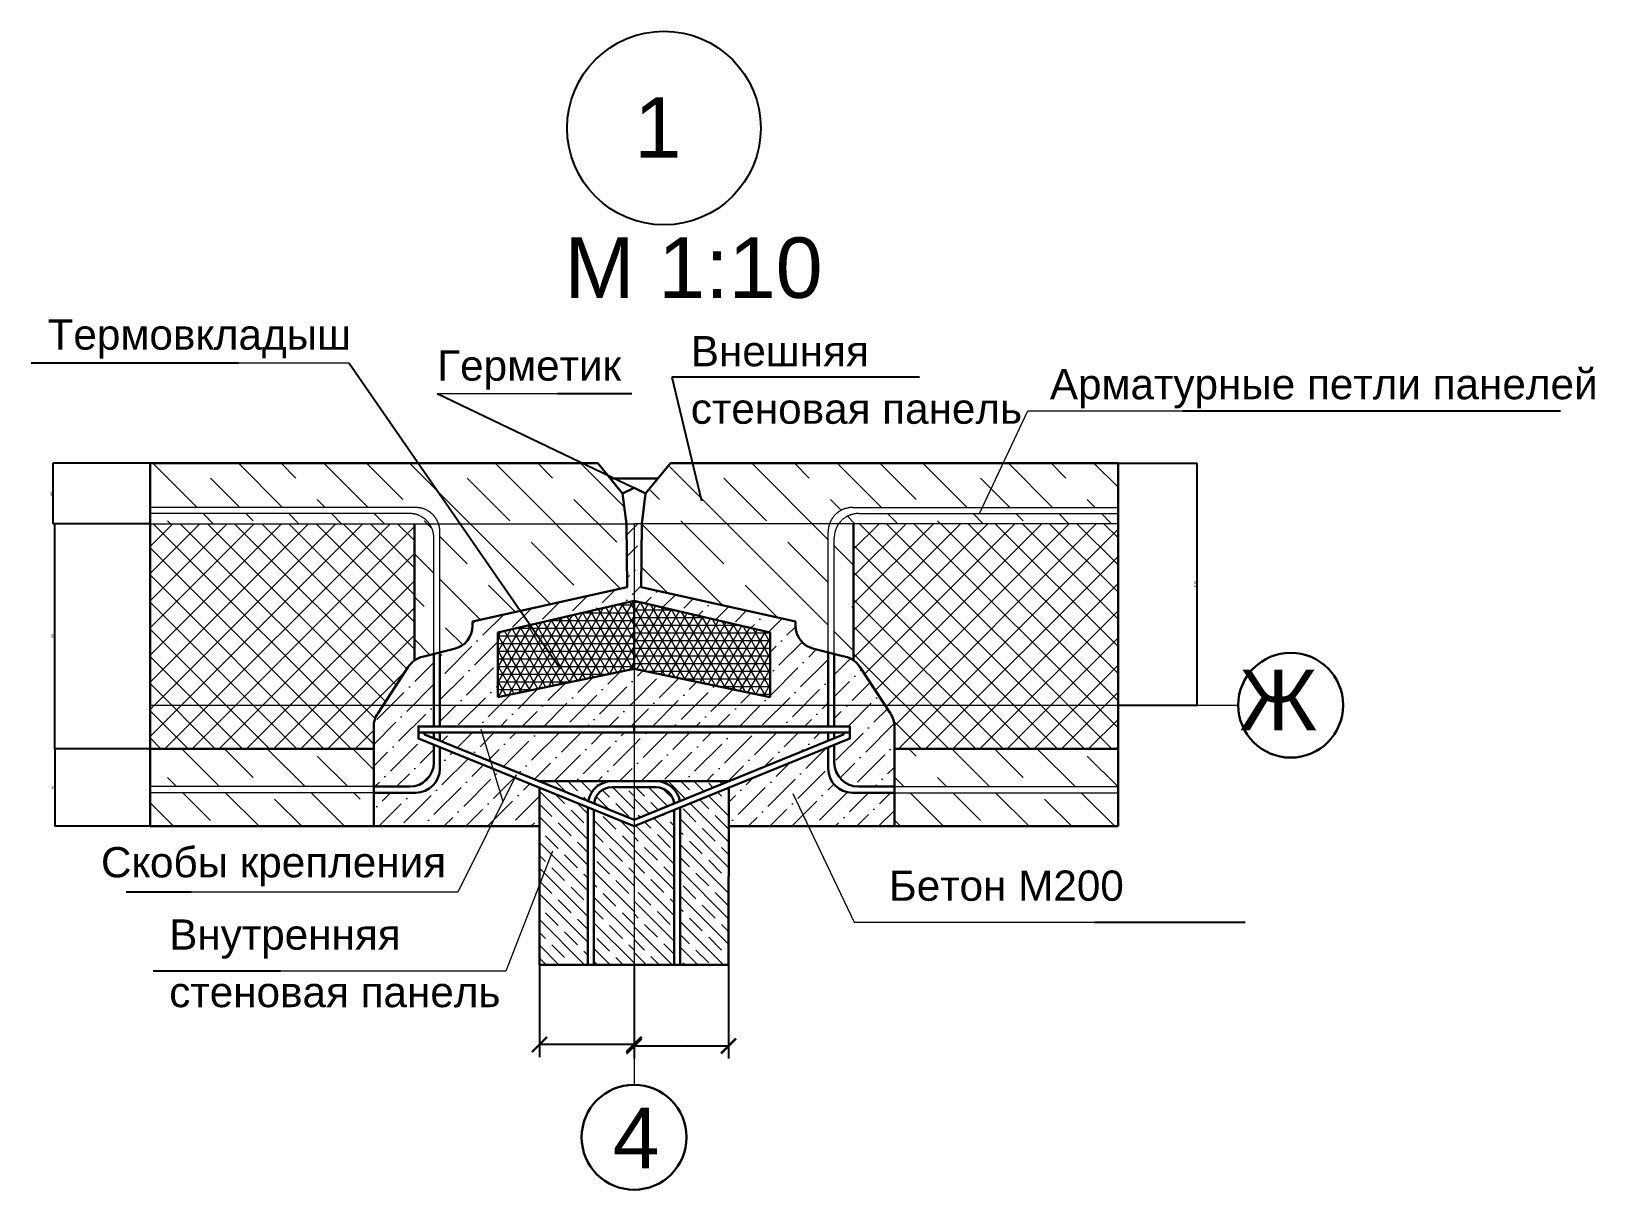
# Model space of a CAD drawing. Header units: millimetres. Extents: x -10163 to 1081624, y -5450 to 230390.
# Drawn here: x 413014 to 428520, y 128605 to 140093 of the extents above; entities that cross this region are included whole.
import ezdxf

# ---------------------------------------------------------------- set-up
doc = ezdxf.new("R2010")
doc.units = ezdxf.units.MM
doc.header["$PDMODE"] = 35
doc.linetypes.add('ACAD_ISO02W100', pattern=[15, 12, -3])
doc.layers.add('лінії', color=7, linetype='Continuous', lineweight=30)
doc.layers.add('позначки', color=7, linetype='Continuous', lineweight=9)
doc.layers.add('Штриховка', color=50, linetype='Continuous', transparency=0.6)
doc.styles.get("Standard").update_dxf_attribs({"font": 'arial.ttf'})
doc.dimstyles.new('вузли', dxfattribs={"dimtxt": 20, "dimasz": 15, "dimexe": 1.25, "dimexo": 0.625, "dimgap": 10, "dimtad": 1, "dimdec": 0, "dimtxsty": 'Standard', "dimblk": 'ARCHTICK', "dimcen": 2.5, "dimadec": 0, "dimazin": 0, "dimtfac": 1, "dimtdec": 0, "dimtmove": 0, "dimatfit": 3, "dimldrblk": 'ARCHTICK', "dimfxl": 1.25, "dimarcsym": 0})
doc.dimstyles.new('Масштаб 1_100', dxfattribs={"dimtxt": 2.5, "dimasz": 150, "dimexe": 125, "dimexo": 1, "dimgap": 50, "dimtad": 1, "dimdec": 0, "dimrnd": 10, "dimzin": 9, "dimtxsty": 'Standard', "dimblk": 'ARCHTICK', "dimcen": 2.5, "dimadec": 0, "dimazin": 0, "dimtfac": 1, "dimtdec": 0, "dimtmove": 1, "dimatfit": 3, "dimfxl": 1, "dimarcsym": 0})
pattern_1 = [(135, (-291185.8, -594496.1), (-424.26407, -424.26407), []), (135, (-291185.8, -594073.1), (-424.26407, -424.26407), [600, -300])]
pattern_2 = [(45, (-291185.82, -618757.31), (80.822305, 296.348452), [381, -76.2, 0, -76.2])]

msp = doc.modelspace()

# ---------------------------------------------------------------- texts
for s, height, p in [('1', 600, (418994.399, 138839.47)), ('М 1:10', 600, (418300.207, 137448.611)), ('Термовкладыш', 300, (413175.228, 136935.527)), ('Герметик', 300, (417039.611, 136628.283)), ('Внешняя', 300, (419555.086, 136770.732)), ('Арматурные петли панелей', 300, (423115.466, 136443.936)), ('стеновая панель', 300, (419555.086, 136200.732)), ('Скобы крепления', 300, (413704.886, 131702.754)), ('Бетон М200', 300, (421520.392, 131470.415)), ('Внутренняя', 300, (414381.959, 130985.295)), ('стеновая панель', 300, (414381.959, 130415.295))]:
    msp.add_text(s, height=height).set_placement(p)
at = {"layer": 'позначки'}
for s, p in [('Ж', (424995.782, 133160.87)), ('4', (418778.978, 128818.692))]:
    msp.add_text(s, height=600, dxfattribs=at).set_placement(p)

# ---------------------------------------------------------------- blocks, each defined once
blk = doc.blocks.new('_ArchTick')
at = {"color": 0, "linetype": 'ByBlock', "const_width": 0.15}
blk.add_lwpolyline([(-0.5, -0.5), (0.5, 0.5)], dxfattribs=at)
blk = doc.blocks.new('*D1020')
at = {"color": 0, "lineweight": -2, "transparency": 16777216}
for p, q in [((423792, 135810), (424576, 135810)), ((424575, 135810), (424575, 133410)), ((423800, 133410), (424576, 133410))]:
    blk.add_line(p, q, dxfattribs=at)
at = {"layer": 'Defpoints', "color": 0, "transparency": 16777216}
for p in [(423792, 135810), (423799, 133410), (424575, 133410)]:
    blk.add_point(p, dxfattribs=at)
at = {"color": 0, "lineweight": -2, "transparency": 16777216, "xscale": 15, "yscale": 15, "zscale": 15}
for p, rotation in [((424575, 135810), 90), ((424575, 133410), 270)]:
    blk.add_blockref('_ArchTick', p, dxfattribs=dict(at, rotation=rotation))
at = {"color": 0, "transparency": 16777216, "insert": (424554, 134610), "char_height": 20, "attachment_point": 5, "rotation": 90}
blk.add_mtext('2400', dxfattribs=at)
blk = doc.blocks.new('*D1021')
at = {"color": 0, "lineweight": -2, "transparency": 16777216}
for p, q in [((418054, 130834), (418054, 129920)), ((418992, 130835), (418992, 129920)), ((418992, 130045), (418054, 130045))]:
    blk.add_line(p, q, dxfattribs=at)
at = {"layer": 'Defpoints', "color": 0, "transparency": 16777216}
for p in [(418054, 130835), (418992, 130836), (418054, 130045)]:
    blk.add_point(p, dxfattribs=at)
at = {"color": 0, "lineweight": -2, "transparency": 16777216, "xscale": 150, "yscale": 150, "zscale": 150, "rotation": 180}
blk.add_blockref('_ArchTick', (418054, 130045), dxfattribs=at)
at = {"color": 0, "lineweight": -2, "transparency": 16777216, "xscale": 150, "yscale": 150, "zscale": 150}
blk.add_blockref('_ArchTick', (418992, 130045), dxfattribs=at)
at = {"color": 0, "transparency": 16777216, "insert": (418523, 130096), "char_height": 2.5, "attachment_point": 5}
blk.add_mtext('80', dxfattribs=at)
blk = doc.blocks.new('*D1022')
at = {"color": 0, "lineweight": -2, "transparency": 16777216}
for p, q in [((418992, 130827), (418992, 129905)), ((419929, 130835), (419929, 129905)), ((419929, 130030), (418992, 130030))]:
    blk.add_line(p, q, dxfattribs=at)
at = {"layer": 'Defpoints', "color": 0, "transparency": 16777216}
for p in [(418992, 130828), (419929, 130836), (418992, 130030)]:
    blk.add_point(p, dxfattribs=at)
at = {"color": 0, "lineweight": -2, "transparency": 16777216, "xscale": 150, "yscale": 150, "zscale": 150, "rotation": 180}
blk.add_blockref('_ArchTick', (418992, 130030), dxfattribs=at)
at = {"color": 0, "lineweight": -2, "transparency": 16777216, "xscale": 150, "yscale": 150, "zscale": 150}
blk.add_blockref('_ArchTick', (419929, 130030), dxfattribs=at)
at = {"color": 0, "transparency": 16777216, "insert": (419461, 130081), "char_height": 2.5, "attachment_point": 5}
blk.add_mtext('80', dxfattribs=at)
blk = doc.blocks.new('*D1023')
at = {"color": 0, "lineweight": -2, "transparency": 16777216}
for p, q in [((414191, 132977), (413246, 132977)), ((413247, 132977), (413247, 132210)), ((414191, 132210), (413246, 132210))]:
    blk.add_line(p, q, dxfattribs=at)
at = {"layer": 'Defpoints', "color": 0, "transparency": 16777216}
for p in [(414192, 132977), (413247, 132210), (414192, 132210)]:
    blk.add_point(p, dxfattribs=at)
at = {"color": 0, "lineweight": -2, "transparency": 16777216, "xscale": 15, "yscale": 15, "zscale": 15}
for p, rotation in [((413247, 132977), 90), ((413247, 132210), 270)]:
    blk.add_blockref('_ArchTick', p, dxfattribs=dict(at, rotation=rotation))
at = {"color": 0, "transparency": 16777216, "insert": (413227, 132593), "char_height": 20, "attachment_point": 5, "rotation": 90}
blk.add_mtext('80', dxfattribs=at)
blk = doc.blocks.new('*D1024')
at = {"color": 0, "lineweight": -2, "transparency": 16777216}
for p, q in [((414191, 135210), (413246, 135210)), ((413247, 132977), (413247, 135210)), ((414191, 132977), (413246, 132977))]:
    blk.add_line(p, q, dxfattribs=at)
at = {"layer": 'Defpoints', "color": 0, "transparency": 16777216}
for p in [(413247, 135210), (414192, 135210), (414192, 132977)]:
    blk.add_point(p, dxfattribs=at)
at = {"color": 0, "lineweight": -2, "transparency": 16777216, "xscale": 15, "yscale": 15, "zscale": 15}
for p, rotation in [((413247, 135210), 90), ((413247, 132977), 270)]:
    blk.add_blockref('_ArchTick', p, dxfattribs=dict(at, rotation=rotation))
at = {"color": 0, "transparency": 16777216, "insert": (413227, 134093), "char_height": 20, "attachment_point": 5, "rotation": 90}
blk.add_mtext('170', dxfattribs=at)
blk = doc.blocks.new('*D1025')
at = {"color": 0, "lineweight": -2, "transparency": 16777216}
for p, q in [((414191, 135810), (413231, 135810)), ((413232, 135210), (413232, 135810)), ((414191, 135210), (413231, 135210))]:
    blk.add_line(p, q, dxfattribs=at)
at = {"layer": 'Defpoints', "color": 0, "transparency": 16777216}
for p in [(413232, 135810), (414192, 135810), (414192, 135210)]:
    blk.add_point(p, dxfattribs=at)
at = {"color": 0, "lineweight": -2, "transparency": 16777216, "xscale": 15, "yscale": 15, "zscale": 15}
for p, rotation in [((413232, 135810), 90), ((413232, 135210), 270)]:
    blk.add_blockref('_ArchTick', p, dxfattribs=dict(at, rotation=rotation))
at = {"color": 0, "transparency": 16777216, "insert": (413212, 135510), "char_height": 20, "attachment_point": 5, "rotation": 90}
blk.add_mtext('600', dxfattribs=at)

# ---------------------------------------------------------------- dimensions: what is measured, and where the dimension line sits
for base, p1, p2, picture, middle in [((413231.949, 135809.541), (414191.85, 135209.541), (414191.85, 135809.541), '*D1025', (413211.738, 135509.541)), ((424574.593, 133409.541), (423791.85, 135809.541), (423799.35, 133409.541), '*D1020', (424554.381, 134609.541))]:
    dim = msp.add_linear_dim(base=base, p1=p1, p2=p2, angle=90, dimstyle='вузли')
    dim.commit()
    dim.dimension.update_dxf_attribs({"geometry": picture, "text_midpoint": middle})
for base, p2, text, picture, middle in [((413246.949, 135209.541), (414191.85, 135209.541), '170', '*D1024', (413226.738, 134093.395)), ((413246.949, 132209.541), (414191.85, 132209.541), '80', '*D1023', (413226.738, 132593.395))]:
    dim = msp.add_linear_dim(base=base, p1=(414191.85, 132977.25), p2=p2, angle=90, text=text, dimstyle='вузли')
    dim.commit()
    dim.dimension.update_dxf_attribs({"geometry": picture, "text_midpoint": middle})
for base, p1, p2, picture, middle in [((418054.458, 130045.023), (418991.85, 130835.769), (418054.458, 130834.957), '*D1021', (418523.154, 130096.3)), ((418991.85, 130030.023), (419929.243, 130835.769), (418991.85, 130828.269), '*D1022', (419460.547, 130081.3))]:
    dim = msp.add_linear_dim(base=base, p1=p1, p2=p2, text='80', dimstyle='Масштаб 1_100')
    dim.commit()
    dim.dimension.update_dxf_attribs({"geometry": picture, "text_midpoint": middle})

# ---------------------------------------------------------------- hatches: boundary and pattern name
at = {"layer": 'лінії', "lineweight": 20}
h = msp.add_hatch(dxfattribs=at)
h.set_pattern_fill('JIS_STN_1E,_O', color=256, scale=600, angle=90)
h.set_pattern_definition(pattern_1)
h.paths.add_polyline_path([(418631.85, 135809.541), (414191.85, 135809.541), (414191.85, 135370.222), (416826.263, 135370.222, -0.318665212), (417052.776, 135209.541), (418915.925, 135209.541), (418876.626, 135508.041)])
h.paths.add_polyline_path([(418915.925, 135209.541), (417052.776, 135209.541, -0.084407009), (417066.263, 135130.222), (417066.263, 134919.363), (417066.263, 133932.842), (417207.584, 133967.431, 0.343183198), (417390.518, 134198.533), (417390.859, 134239.152), (418922.481, 134581.946)])
h.paths.add_polyline_path([(417006.263, 134894.957), (417006.263, 135070.222, 0.156083894), (416961.686, 135209.541), (416813.936, 135209.541), (416813.936, 133853.882, -0.094111386), (416895.423, 133891.027), (417006.263, 133918.156)])
h.paths.add_polyline_path([(416766.263, 135310.222), (414191.85, 135310.222), (414191.85, 135209.541), (416961.686, 135209.541, 0.242454485)], flags=17)
h.paths.add_polyline_path([(416410.1, 132977.25), (414191.85, 132977.25), (414191.85, 132601.948), (416410.1, 132601.948)])
h.paths.add_polyline_path([(416410.1, 132541.948), (414191.85, 132541.948), (414191.85, 132209.541), (416410.1, 132209.541)])
h = msp.add_hatch(dxfattribs=at)
h.set_pattern_fill('JIS_STN_1E,_O', color=256, scale=600, angle=90)
h.set_pattern_definition(pattern_1)
h.paths.add_polyline_path([(419351.85, 135809.541), (423791.85, 135809.541), (423791.85, 135370.222), (421157.438, 135370.222, 0.318665212), (420930.925, 135209.541), (419067.776, 135209.541), (419107.075, 135508.041)])
h.paths.add_polyline_path([(419067.776, 135209.541), (420930.925, 135209.541, 0.084407009), (420917.438, 135130.222), (420917.438, 134919.363), (420917.438, 133932.842), (420776.117, 133967.431, -0.343183198), (420593.183, 134198.533), (420592.842, 134239.152), (419061.22, 134581.946)])
h.paths.add_polyline_path([(420977.438, 134894.957), (420977.438, 135070.222, -0.156083894), (421022.015, 135209.541), (421169.765, 135209.541), (421169.765, 133853.882, 0.094111386), (421088.278, 133891.027), (420977.438, 133918.156)])
h.paths.add_polyline_path([(421217.438, 135310.222), (423791.85, 135310.222), (423791.85, 135209.541), (421022.015, 135209.541, -0.242454485)], flags=17)
h.paths.add_polyline_path([(421573.601, 132977.25), (423791.85, 132977.25), (423791.85, 132601.948), (421573.601, 132601.948)])
h.paths.add_polyline_path([(421573.601, 132541.948), (423791.85, 132541.948), (423791.85, 132209.541), (421573.601, 132209.541)])
h = msp.add_hatch(dxfattribs=at)
h.set_pattern_fill('ANSI36,_O', color=256, scale=48)
h.set_pattern_definition(pattern_2)
h.paths.add_polyline_path([(418991.85, 133769.302), (417641.115, 133490.607), (417641.115, 134131.241), (418991.85, 134443.734), (418991.85, 135209.541), (418915.925, 135209.541), (418922.481, 134581.946), (417390.859, 134239.152), (417390.518, 134198.533, -0.343183198), (417207.584, 133967.431), (417066.263, 133932.842), (417066.263, 133903.471), (417066.263, 133199.541), (418991.85, 133199.541)])
h.paths.add_polyline_path([(417006.263, 133918.156), (416895.423, 133891.027, 0.18990475), (416751.74, 133789.45), (416449.359, 133327.998, 0.146044847), (416410.1, 133196.457), (416410.1, 132601.948), (416766.263, 132601.948, 0.414213562), (417006.263, 132841.948), (417006.263, 133017.213), (416853.035, 133079.541), (416853.035, 133199.541), (417006.263, 133199.541)])
h.paths.add_polyline_path([(418991.85, 133139.541), (417066.263, 133139.541), (417066.263, 133057.581), (418052.881, 132656.257), (418991.85, 132656.257)])
h.paths.add_polyline_path([(418052.937, 132591.46), (417066.263, 132992.807), (417066.263, 132781.948, -0.414213562), (416826.263, 132541.948), (416410.1, 132541.948), (416410.1, 132209.541), (418053.268, 132209.541)])
h = msp.add_hatch(dxfattribs=at)
h.set_pattern_fill('ANSI36,_O', color=256, scale=48)
h.set_pattern_definition(pattern_2)
h.paths.add_polyline_path([(418991.85, 133769.302), (420342.586, 133490.607), (420342.586, 134131.241), (418991.85, 134443.734), (418991.85, 135209.541), (419067.776, 135209.541), (419061.22, 134581.946), (420592.842, 134239.152), (420593.183, 134198.533, 0.343183198), (420776.117, 133967.431), (420917.438, 133932.842), (420917.438, 133903.471), (420917.438, 133199.541), (418991.85, 133199.541)])
h.paths.add_polyline_path([(420977.438, 133918.156), (421088.278, 133891.027, -0.18990475), (421231.961, 133789.45), (421534.342, 133327.998, -0.146044847), (421573.601, 133196.457), (421573.601, 132601.948), (421217.438, 132601.948, -0.414213562), (420977.438, 132841.948), (420977.438, 133017.213), (421130.666, 133079.541), (421130.666, 133199.541), (420977.438, 133199.541)])
h.paths.add_polyline_path([(418991.85, 133139.541), (420917.438, 133139.541), (420917.438, 133057.581), (419930.82, 132656.257), (418991.85, 132656.257)])
h.paths.add_polyline_path([(419930.764, 132591.46), (420917.438, 132992.807), (420917.438, 132781.948, 0.414213562), (421157.438, 132541.948), (421573.601, 132541.948), (421573.601, 132209.541), (419930.433, 132209.541)])
at = {"layer": 'лінії', "lineweight": 13}
h = msp.add_hatch(dxfattribs=at)
h.set_pattern_fill('NET3,_O', color=256, scale=24)
h.set_pattern_definition([(0, (-291185.82, -618757.31), (0, 76.2), []), (60, (-291185.82, -618757.31), (-65.991136, 38.1), []), (120, (-291185.82, -618757.31), (-65.991136, -38.1), [])])
h.paths.add_polyline_path([(418991.85, 134443.734), (417641.115, 134131.241), (417641.115, 133490.607), (418991.85, 133769.302)])
h = msp.add_hatch(dxfattribs=at)
h.set_pattern_fill('NET3,_O', color=256, scale=24)
h.set_pattern_definition([(0, (-291185.82, -594496.11), (0, 76.2), []), (60, (-291185.82, -594496.11), (-65.991136, 38.1), []), (120, (-291185.82, -594496.11), (-65.991136, -38.1), [])])
h.paths.add_polyline_path([(418991.85, 134443.734), (418991.85, 133769.302), (420342.586, 133490.607), (420342.586, 134131.241)])
at = {"layer": 'лінії', "lineweight": 20}
h = msp.add_hatch(dxfattribs=at)
h.set_pattern_fill('JIS_STN_1E,_O', color=256, scale=180, angle=90)
h.set_pattern_definition([(135, (0, 0), (-127.27922, -127.27922), []), (135, (8e-15, 126.9), (-127.27922, -127.27922), [180, -90])])
h.paths.add_polyline_path([(418991.85, 132596.257), (418773.669, 132596.257, 0.382622568), (418594.738, 132435.847), (418991.85, 132274.315)])
h.paths.add_polyline_path([(418773.669, 132656.257), (418052.881, 132656.257), (418537.528, 132459.119, -0.362549584)])
h.paths.add_polyline_path([(418991.85, 130835.769), (418991.85, 132209.541), (418593.669, 132371.508), (418593.669, 130835.769)])
h.paths.add_polyline_path([(418054.458, 130835.769), (418533.669, 130835.769), (418533.669, 132395.914), (418052.937, 132591.46)])
h = msp.add_hatch(dxfattribs=at)
h.set_pattern_fill('JIS_STN_1E,_O', color=256, scale=180, angle=90)
h.set_pattern_definition([(135, (-291185.82, -618757.31), (-127.27922, -127.27922), []), (135, (-291185.82, -618630.41), (-127.27922, -127.27922), [180, -90])])
h.paths.add_polyline_path([(418991.85, 132209.541), (419390.032, 132371.508), (419390.032, 130835.769), (418991.85, 130835.769)])
h.paths.add_polyline_path([(418991.85, 132596.257), (419210.032, 132596.257, -0.382622568), (419388.962, 132435.847), (418991.85, 132274.315)])
h.paths.add_polyline_path([(419450.032, 132395.914), (419930.764, 132591.46), (419929.243, 130835.769), (419450.032, 130835.769)])
h.paths.add_polyline_path([(419210.032, 132656.257), (419930.82, 132656.257), (419446.173, 132459.119, 0.362549584)])
at = {"layer": 'позначки'}
h = msp.add_hatch(dxfattribs=at)
h.set_pattern_fill('ANSI37', color=256, scale=60, style=0)
h.set_pattern_definition([(45, (354645.82, -252430.61), (-134.70384, 134.70384), []), (135, (354645.82, -252430.61), (-134.70384, -134.70384), [])])
h.paths.add_polyline_path([(416813.936, 135209.541), (414191.85, 135209.541), (414191.85, 133409.541), (416502.793, 133409.541), (416751.74, 133789.45, -0.094111386), (416813.936, 133853.882)])
h.paths.add_polyline_path([(416449.359, 133327.998), (416502.793, 133409.541), (414191.85, 133409.541), (414191.85, 133169.541), (414191.85, 132977.25), (416410.1, 132977.25), (416410.1, 133196.457, -0.146044847)])
h.paths.add_polyline_path([(423791.85, 135209.541), (421169.765, 135209.541), (421169.765, 133853.882, -0.094111386), (421231.961, 133789.45), (421480.908, 133409.541), (423791.85, 133409.541)])
h.paths.add_polyline_path([(423791.85, 133409.541), (421480.908, 133409.541), (421534.342, 133327.998, -0.146044847), (421573.601, 133196.457), (421573.601, 132977.25), (423791.85, 132977.25), (423791.85, 133169.541)])

# ---------------------------------------------------------------- linework, layer by layer
for p, q in [((415069.252, 136802.14), (413013.709, 136802.14)), ((416165.567, 136802.14), (418262.593, 133769.302)), ((421824.539, 136664.022), (419368.194, 136664.022)), ((419368.194, 136664.022), (419661.884, 135436.877)), ((417039.611, 136500.836), (418991.85, 135566.168)), ((418233.6, 136500.836), (418971.285, 136500.836)), ((424435.442, 136327.587), (428179.025, 136327.587)), ((414599.73, 131556.93), (413955.069, 131556.93)), ((423558.001, 131257.148), (425054.204, 131257.148)), ((415485.012, 130772.035), (414221.871, 130772.035))]:
    msp.add_line(p, q)
msp.add_circle((419288.089, 139132.923), 960)
at = {"layer": 'лінії'}
for p, q in [((414191.85, 135809.541), (414191.85, 135209.541)), ((418876.626, 135508.041), (418631.85, 135809.541)), ((419107.075, 135508.041), (419351.85, 135809.541)), ((423791.85, 135809.541), (423791.85, 135209.541)), ((414191.85, 135209.541), (414191.85, 133169.541)), ((423791.85, 135209.541), (423791.85, 133169.541)), ((418991.85, 134443.734), (417641.115, 134131.241)), ((418991.85, 133769.302), (418991.85, 134443.734)), ((418991.85, 134443.734), (420342.586, 134131.241)), ((418991.85, 133769.302), (418991.85, 134443.734)), ((417641.115, 134131.241), (417641.115, 133490.607)), ((420342.586, 134131.241), (420342.586, 133490.607)), ((417641.115, 133490.607), (418991.85, 133769.302)), ((420342.586, 133490.607), (418991.85, 133769.302)), ((414191.85, 133169.541), (414191.85, 132209.541)), ((423791.85, 133169.541), (423791.85, 132209.541)), ((416410.1, 132977.25), (414191.85, 132977.25)), ((421573.601, 132977.25), (423791.85, 132977.25)), ((418052.881, 132656.257), (418991.85, 132656.257)), ((418054.458, 130835.769), (418052.937, 132591.46)), ((419930.82, 132656.257), (418991.85, 132656.257)), ((419929.243, 130835.769), (419930.764, 132591.46)), ((414191.85, 132209.541), (418053.268, 132209.541)), ((423791.85, 132209.541), (419930.433, 132209.541)), ((418054.458, 130835.769), (418991.85, 130835.769)), ((419929.243, 130835.769), (418991.85, 130835.769))]:
    msp.add_line(p, q, dxfattribs=at)
at = {"layer": 'лінії', "lineweight": 20}
for p in [(414191.85, 135209.541), (423791.85, 135209.541)]:
    msp.add_line(p, (418991.85, 135209.541), dxfattribs=at)
at = {"layer": 'лінії', "linetype": 'ACAD_ISO02W100', "lineweight": 20}
for p, q in [((416410.1, 132601.948), (414191.85, 132601.948)), ((421573.601, 132601.948), (423791.85, 132601.948)), ((416410.1, 132541.948), (414191.85, 132541.948)), ((421573.601, 132541.948), (423791.85, 132541.948))]:
    msp.add_line(p, q, dxfattribs=at)
at = {"layer": 'лінії'}
for points in [[(414191.85, 135809.541), (418631.85, 135809.541)], [(423791.85, 135809.541), (419351.85, 135809.541)], [(418754.238, 135658.791), (418991.85, 135658.791), (419229.463, 135658.791)], [(418876.626, 135508.041), (418991.85, 135566.168), (419107.075, 135508.041)], [(416813.936, 133853.882), (416813.936, 135209.541)], [(421169.765, 133853.882), (421169.765, 135209.541)], [(417006.263, 133918.156), (417006.263, 133199.541)], [(417066.263, 133932.842), (417066.263, 133199.541)], [(420917.438, 133932.842), (420917.438, 133199.541)], [(420977.438, 133918.156), (420977.438, 133199.541)], [(418991.85, 133139.541), (418991.85, 133199.541), (416853.035, 133199.541), (416853.035, 133079.541), (418991.85, 132209.541)], [(418991.85, 133139.541), (418991.85, 133199.541), (421130.666, 133199.541), (421130.666, 133079.541), (418991.85, 132209.541)], [(416913.035, 133139.541), (416853.035, 133139.541)], [(418991.85, 133139.541), (416913.035, 133139.541), (416913.035, 133119.909), (418991.85, 132274.315)], [(417006.263, 133139.541), (417006.263, 133081.987)], [(417066.263, 133139.541), (417066.263, 133057.581)], [(418991.85, 133139.541), (421070.666, 133139.541), (421070.666, 133119.909), (418991.85, 132274.315)], [(420917.438, 133139.541), (420917.438, 133057.581)], [(420977.438, 133139.541), (420977.438, 133081.987)], [(421070.666, 133139.541), (421130.666, 133139.541)], [(418533.669, 132395.914), (418533.669, 130836.184)], [(418593.669, 132371.508), (418593.669, 130836.184)], [(419390.032, 132371.508), (419390.032, 130836.184)], [(419450.032, 132395.914), (419450.032, 130836.184)]]:
    msp.add_lwpolyline(points, dxfattribs=at)
at = {"layer": 'лінії', "linetype": 'ACAD_ISO02W100', "lineweight": 20}
for points in [[(417066.263, 134919.363), (417066.263, 135130.222, 0.414213562), (416826.263, 135370.222), (414191.85, 135370.222)], [(420917.438, 134919.363), (420917.438, 135130.222, -0.414213562), (421157.438, 135370.222), (423791.85, 135370.222)], [(417006.263, 134894.957), (417006.263, 135070.222, 0.414213562), (416766.263, 135310.222), (414191.85, 135310.222)], [(420977.438, 134894.957), (420977.438, 135070.222, -0.414213562), (421217.438, 135310.222), (423791.85, 135310.222)]]:
    msp.add_lwpolyline(points, format="xyb", dxfattribs=at)
at = {"layer": 'лінії'}
for points in [[(418876.626, 135508.041), (418915.925, 135209.541), (418922.481, 134581.946), (417390.859, 134239.152), (417390.518, 134198.533, -0.343183198), (417207.584, 133967.431), (416895.423, 133891.027, 0.18990475), (416751.74, 133789.45), (416449.359, 133327.998, 0.146044847), (416410.1, 133196.457), (416410.1, 132209.541)], [(419107.075, 135508.041), (419067.776, 135209.541), (419061.22, 134581.946), (420592.842, 134239.152), (420593.183, 134198.533, 0.343183198), (420776.117, 133967.431), (421088.278, 133891.027, -0.18990475), (421231.961, 133789.45), (421534.342, 133327.998, -0.146044847), (421573.601, 133196.457), (421573.601, 132209.541)], [(417006.263, 133017.213), (417006.263, 132841.948, -0.414213562), (416766.263, 132601.948), (416410.1, 132601.948)], [(417066.263, 132992.807), (417066.263, 132781.948, -0.414213562), (416826.263, 132541.948), (416410.1, 132541.948)], [(420917.438, 132992.807), (420917.438, 132781.948, 0.414213562), (421157.438, 132541.948), (421573.601, 132541.948)], [(420977.438, 133017.213), (420977.438, 132841.948, 0.414213562), (421217.438, 132601.948), (421573.601, 132601.948)], [(418991.85, 132656.257), (418773.669, 132656.257, 0.362549584), (418537.528, 132459.119)], [(418991.85, 132596.257), (418773.669, 132596.257, 0.382622568), (418594.738, 132435.847)], [(418991.85, 132656.257), (419210.032, 132656.257, -0.362549584), (419446.173, 132459.119)], [(418991.85, 132596.257), (419210.032, 132596.257, -0.382622568), (419388.962, 132435.847)]]:
    msp.add_lwpolyline(points, format="xyb", dxfattribs=at)
at = {"layer": 'лінії', "linetype": 'ACAD_ISO02W100', "lineweight": 20}
for points in [[(417066.263, 133903.471), (417066.263, 134919.363)], [(420917.438, 133903.471), (420917.438, 134919.363)], [(417006.263, 133918.156), (417006.263, 134894.957)], [(420977.438, 133918.156), (420977.438, 134894.957)]]:
    msp.add_lwpolyline(points, dxfattribs=at)
at = {"layer": 'лінії'}
for centre in [(425504.261, 133409.541), (418991.85, 129124.792)]:
    msp.add_circle(centre, 519.892, dxfattribs=at)
at = {"layer": 'позначки'}
for p, q in [((416165.567, 136802.14), (415069.252, 136802.14)), ((417039.611, 136500.836), (418233.6, 136500.836)), ((422416.903, 135310.222), (422895.748, 136327.587)), ((422895.748, 136327.587), (424435.442, 136327.587)), ((418991.85, 135209.541), (418991.85, 129644.684)), ((414191.85, 133409.541), (424984.369, 133409.541)), ((417473.709, 133171.271), (417690.841, 132454.009)), ((417822.999, 132718.593), (417242.758, 131556.93)), ((420567.957, 132535.732), (421173.535, 131257.148)), ((418183.566, 131960.974), (417720.667, 130772.035)), ((417242.758, 131556.93), (414599.73, 131556.93)), ((421173.535, 131257.148), (423558.001, 131257.148)), ((417720.667, 130772.035), (415485.012, 130772.035))]:
    msp.add_line(p, q, dxfattribs=at)
at = {"layer": 'Штриховка'}
msp.add_line((418991.85, 130035.631), (418991.85, 130043.131), dxfattribs=at)

msp.set_redraw_order([(e.dxf.handle, doc.entitydb.next_handle()) for e in msp.query("TEXT MTEXT ATTDEF DIMENSION ARC_DIMENSION")])  # texts and dimensions are drawn at this point

doc.saveas('drawing.dxf')
